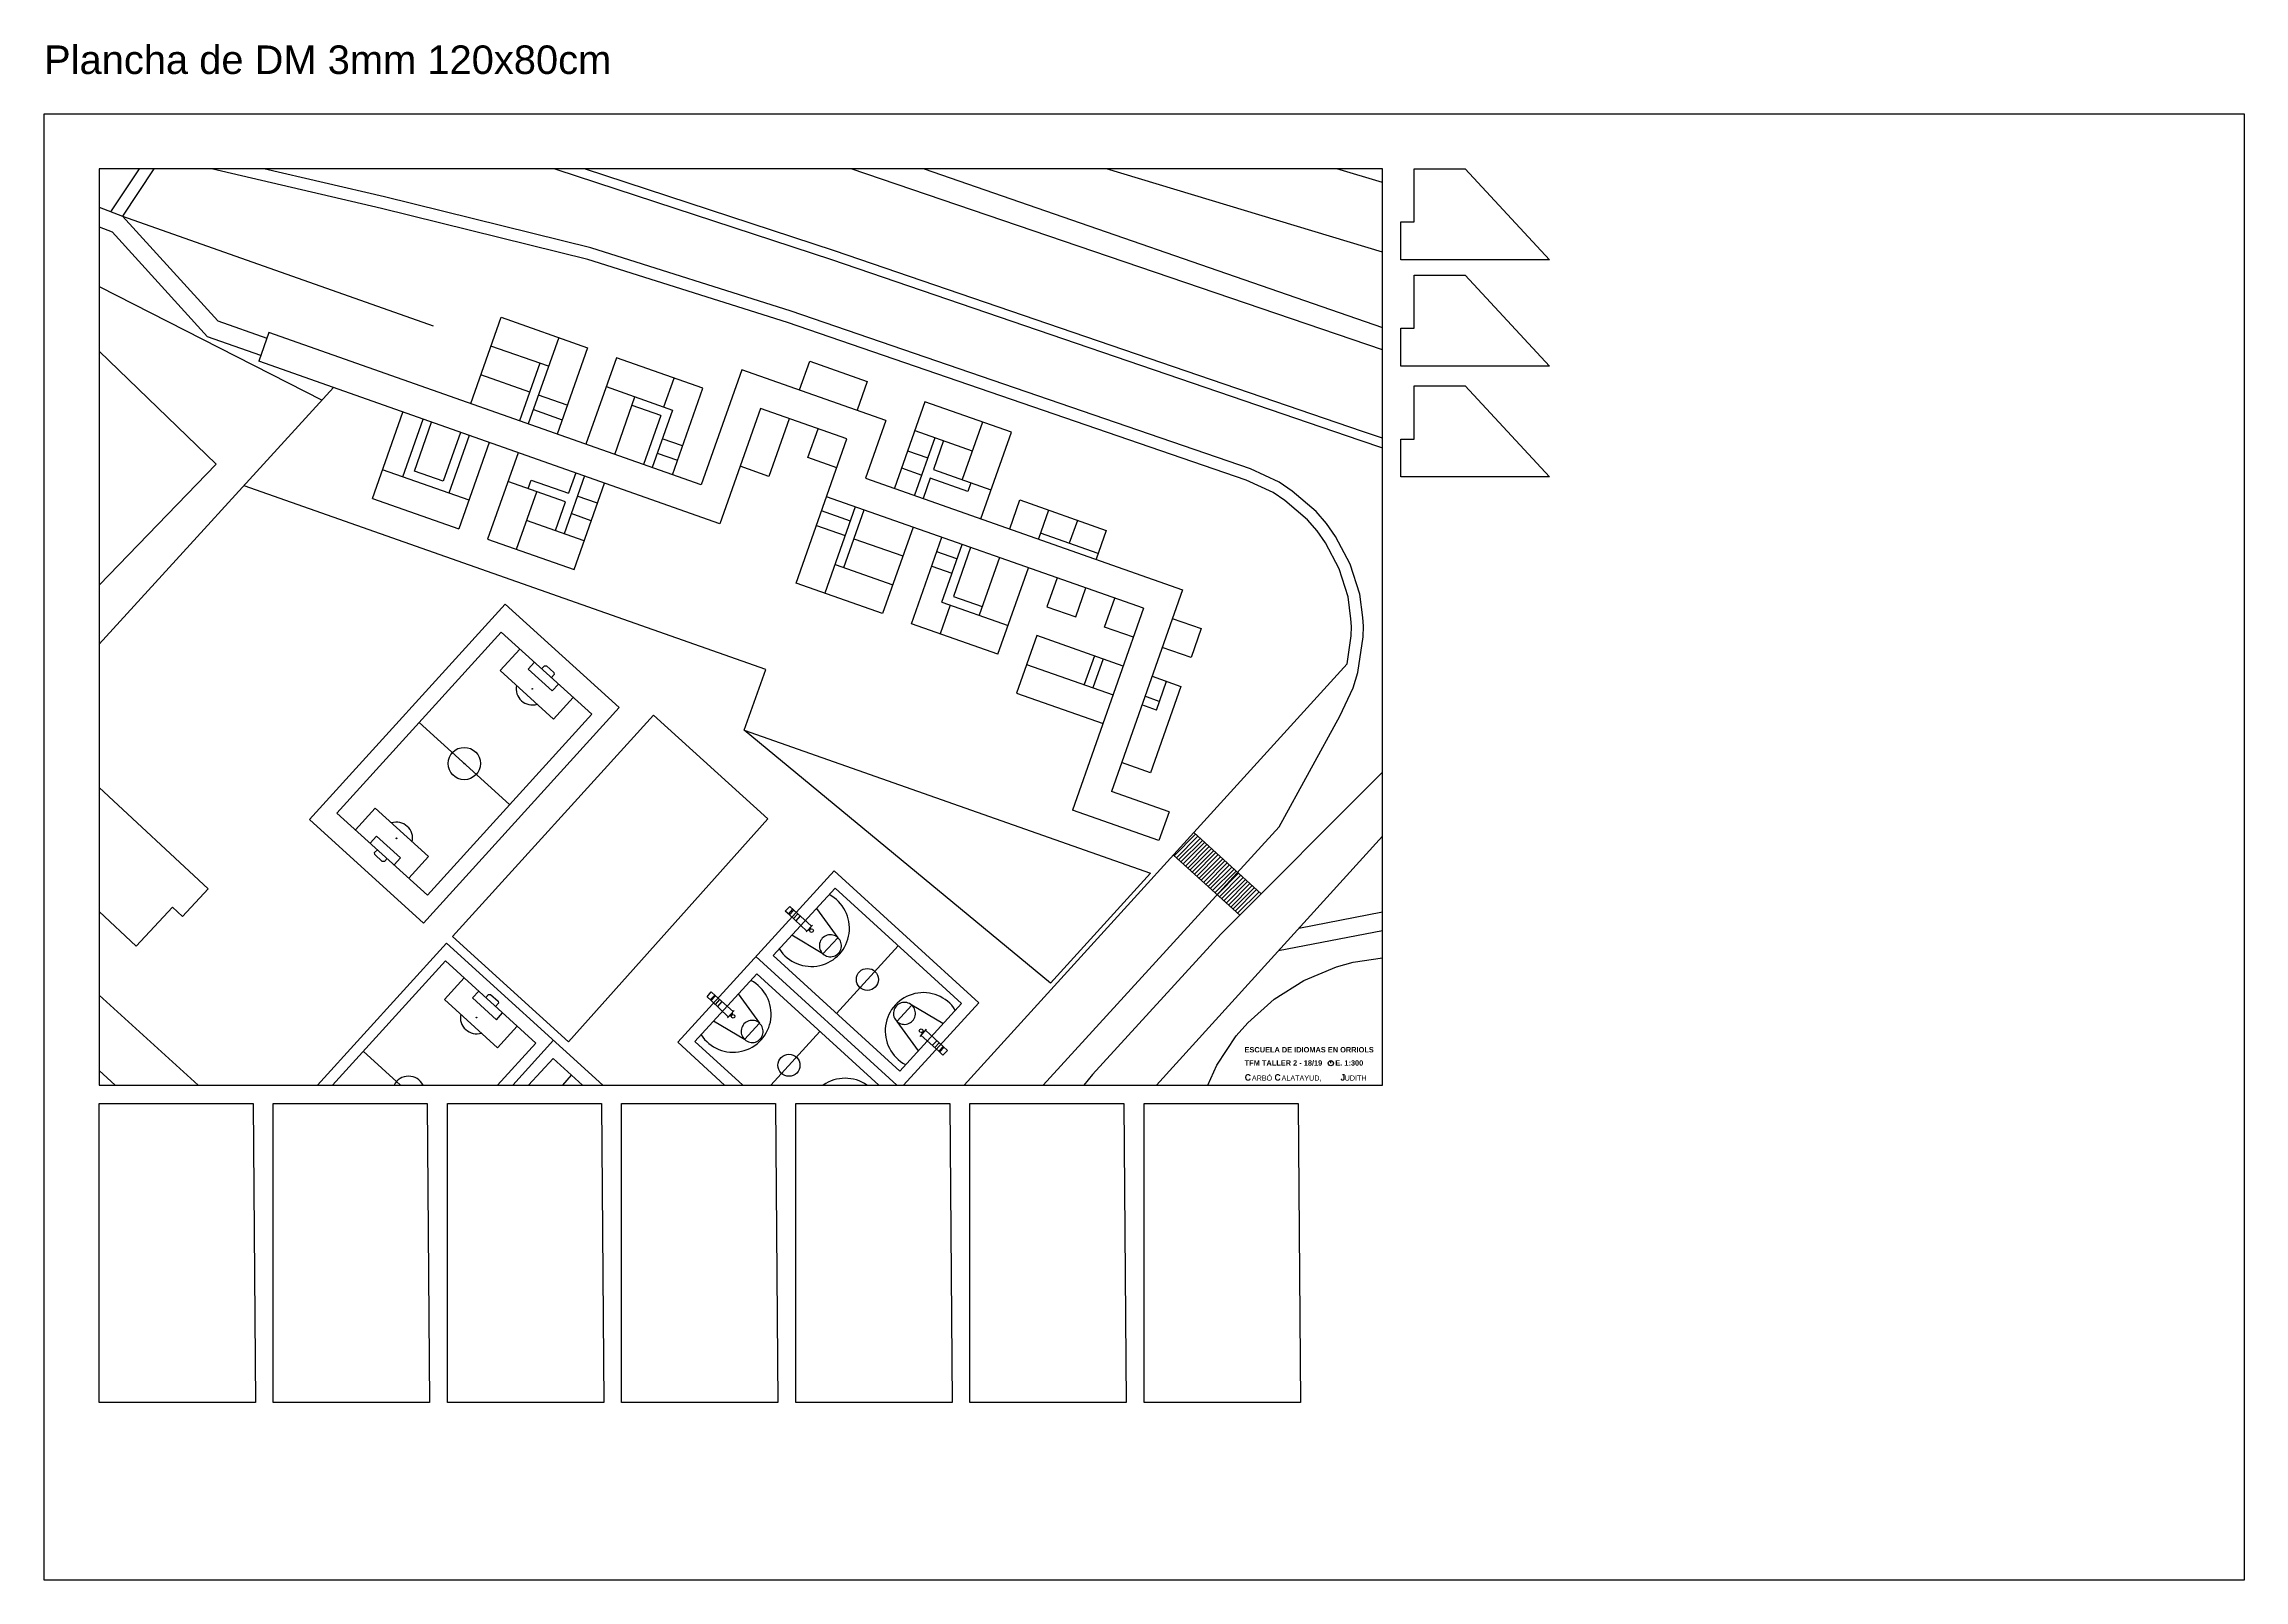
# Model space of a CAD drawing. Header units: millimetres. Extents: x 3305 to 5605, y 2355 to 3594.
# Drawn here: x 3305 to 4505, y 2755 to 3594 of the extents above; entities that cross this region are included whole.
import ezdxf

# ---------------------------------------------------------------- set-up
doc = ezdxf.new("R2010")
doc.units = ezdxf.units.MM
for name, color, linetype in [('Corte exterior', 1, 'Continuous'), ('Grabado linea bajo', 4, 'Continuous'), ('grabado linea medio', 3, 'Continuous'), ('mesa de trabajo y auxiliares', 7, 'Continuous')]:
    doc.layers.add(name, color=color, linetype=linetype)
doc.styles.add('MtXpl_Century_Gothic', font='GOTHICB.TTF')
doc.styles.add('MtXpl_Century_Gothic_1', font='GOTHIC.TTF')
doc.styles.get("Standard").update_dxf_attribs({"font": 'arial.ttf'})

msp = doc.modelspace()

# ---------------------------------------------------------------- linework, layer by layer
at = {"layer": 'Corte exterior', "color": 1}
for p, q in [((3334.9, 3525.4), (3334.9, 3025.4)), ((4034.9, 3525.4), (3334.9, 3525.4)), ((4034.9, 3025.4), (4034.9, 3525.4)), ((3334.9, 3025.4), (4034.9, 3025.4))]:
    msp.add_line(p, q, dxfattribs=at)
for points in [[(4044.9, 3475.8), (4044.9, 3496.4), (4052.2, 3496.4), (4052.2, 3525.4), (4080, 3525.4), (4126.1, 3475.8)], [(4044.9, 3417.8), (4044.9, 3438.4), (4052.2, 3438.4), (4052.2, 3467.4), (4080, 3467.4), (4126.1, 3417.8)], [(4044.9, 3357.3), (4044.9, 3377.9), (4052.2, 3377.9), (4052.2, 3407), (4080, 3407), (4126.1, 3357.3)], [(3334.9, 2852.2), (3334.9, 3015.4), (3418.9, 3015.4), (3420.2, 2852.2)], [(3429.9, 2852.2), (3429.9, 3015.4), (3513.9, 3015.4), (3515.2, 2852.2)], [(3524.9, 2852.2), (3524.9, 3015.4), (3608.9, 3015.4), (3610.2, 2852.2)], [(3619.9, 2852.2), (3619.9, 3015.4), (3703.9, 3015.4), (3705.2, 2852.2)], [(3714.9, 2852.2), (3714.9, 3015.4), (3798.9, 3015.4), (3800.2, 2852.2)], [(3809.9, 2852.2), (3809.9, 3015.4), (3893.9, 3015.4), (3895.2, 2852.2)], [(3904.9, 2852.2), (3904.9, 3015.4), (3988.9, 3015.4), (3990.2, 2852.2)]]:
    msp.add_lwpolyline(points, close=True, dxfattribs=at)
at = {"layer": 'Grabado linea bajo', "color": 4}
for p, q in [((3853.9, 3081.1), (3686.8, 3219.2)), ((3908.4, 3141.1), (3853.9, 3081.1))]:
    msp.add_line(p, q, dxfattribs=at)
msp.add_lwpolyline([(3849.9, 3025.4), (3978.6, 3166.4), (4011.6, 3226.7), (4018.9, 3242.3), (4021.5, 3250.5), (4024.4, 3270), (4024.6, 3275.8), (4024.2, 3280.6), (4022.6, 3293.3), (4017.4, 3309.6), (4009.4, 3324.8), (4004.4, 3331.8), (3998.7, 3338.4), (3985.7, 3349.6), (3978.5, 3354.4), (3962.9, 3361.7), (3712.4, 3447.7), (3603.2, 3482.2), (3490.6, 3510.1), (3424.8, 3525.4)], dxfattribs=at)
at = {"layer": 'grabado linea medio', "color": 3}
for p, q in [((3356.7, 3525.4), (3341.2, 3501.9)), ((3364.7, 3525.4), (3347.7, 3499.6)), ((3489, 3503.8), (3396.2, 3525.4)), ((3583.5, 3525.4), (3584.6, 3525.1)), ((3584.6, 3525.1), (3734.4, 3475.9)), ((3736, 3480.6), (3599.7, 3525.4)), ((4034.9, 3426.6), (3745.2, 3525.4)), ((3784.9, 3525.4), (4034.9, 3438.8)), ((4034.9, 3479.9), (3884.4, 3525.4)), ((4034.9, 3518), (4010.1, 3525.4)), ((3334.9, 3504.4), (3347.7, 3499.6)), ((3334.9, 3493.7), (3342, 3491.1)), ((3347.7, 3499.6), (3399.6, 3442.4)), ((3347.7, 3499.6), (3517.2, 3439.8)), ((3601.5, 3475.9), (3489, 3503.8)), ((3394, 3433.8), (3342, 3491.1)), ((4024.1, 3382.1), (3736, 3480.6)), ((3710.4, 3441.5), (3601.5, 3475.9)), ((3734.4, 3475.9), (4022.5, 3377.4)), ((3334.9, 3461.2), (3456.6, 3399.1)), ((3537.6, 3397.3), (3554.2, 3444.5)), ((3554.2, 3444.5), (3601.3, 3427.8)), ((3423.1, 3423.5), (3394, 3433.8)), ((3399.6, 3442.4), (3426.4, 3433)), ((3427.5, 3436.1), (3422, 3420.4)), ((3663.3, 3353), (3427.5, 3436.1)), ((3585.6, 3433.4), (3569, 3386.2)), ((3960.5, 3355.6), (3710.4, 3441.5)), ((3334.9, 3425.9), (3398.7, 3364.2)), ((3673.5, 3331.7), (3422, 3420.4)), ((3580.1, 3417.7), (3548.6, 3428.7)), ((3601.3, 3427.8), (3584.7, 3380.7)), ((3617.1, 3422.3), (3600.4, 3375.1)), ((3664.2, 3405.7), (3617.1, 3422.3)), ((3716.9, 3404.8), (3722.5, 3420.5)), ((3722.5, 3420.5), (3753.9, 3409.4)), ((3569.8, 3403.6), (3543.1, 3413)), ((3575.4, 3419.3), (3564.3, 3387.9)), ((3643, 3395.5), (3648.5, 3411.2)), ((3685.5, 3415.8), (3663.3, 3353)), ((3764.1, 3388.1), (3685.5, 3415.8)), ((3753.9, 3409.4), (3748.4, 3393.7)), ((3462.8, 3406), (3334.9, 3266.1)), ((3590.3, 3396.4), (3574.5, 3401.9)), ((3611.5, 3406.6), (3647.7, 3393.8)), ((3616.2, 3369.6), (3627.2, 3401)), ((3641.3, 3390.8), (3625.6, 3396.3)), ((3647.6, 3358.5), (3664.2, 3405.7)), ((3785.3, 3398.3), (3768.7, 3351.2)), ((3832.5, 3381.7), (3785.3, 3398.3)), ((3484, 3345.5), (3500.6, 3392.7)), ((3500.5, 3357.4), (3511.6, 3388.8)), ((3506.9, 3360.4), (3516.3, 3387.1)), ((3571.8, 3394.1), (3587.5, 3388.5)), ((3641.3, 3390.8), (3631.9, 3364.1)), ((3647.7, 3393.8), (3636.6, 3362.4)), ((3695.7, 3394.6), (3673.5, 3331.7)), ((3742.8, 3378), (3695.7, 3394.6)), ((3711.4, 3389), (3700.3, 3357.6)), ((3764.1, 3388.1), (3753, 3356.7)), ((3816.8, 3387.2), (3805.7, 3355.8)), ((3532, 3381.6), (3522.6, 3354.9)), ((3536.7, 3379.9), (3525.7, 3348.5)), ((3547.7, 3376.1), (3531.1, 3328.9)), ((3653.1, 3374.2), (3642.1, 3378.1)), ((3715.1, 3299.4), (3742.8, 3378)), ((3721.5, 3367.8), (3727.1, 3383.5)), ((3790.8, 3378.7), (3779.7, 3347.3)), ((3779.8, 3382.6), (3811.2, 3371.5)), ((3795.5, 3377.1), (3790, 3361.3)), ((3815.9, 3334.5), (3832.5, 3381.7)), ((4022.5, 3377.4), (4034.9, 3373.2)), ((4034.9, 3378.5), (4024.1, 3382.1)), ((3398.7, 3364.2), (3334.9, 3298.2)), ((3536.7, 3344.6), (3489.5, 3361.2)), ((3522.6, 3354.9), (3506.9, 3360.4)), ((3563.5, 3370.5), (3546.8, 3323.4)), ((3639.4, 3370.3), (3650.4, 3366.4)), ((3700.3, 3357.6), (3684.6, 3363.2)), ((3737.3, 3362.2), (3721.5, 3367.8)), ((3772.6, 3362.2), (3783.6, 3358.3)), ((3775.9, 3371.6), (3786.9, 3367.7)), ((3790, 3361.3), (3821.4, 3350.3)), ((3698.5, 3252.2), (3414, 3352.5)), ((3589.4, 3343.7), (3557.9, 3354.8)), ((3562.6, 3317.8), (3573.6, 3349.2)), ((3568.9, 3350.9), (3570.6, 3355.6)), ((3570.6, 3355.6), (3591, 3348.4)), ((3599.6, 3357.8), (3588.5, 3326.3)), ((3594.9, 3359.5), (3591, 3348.4)), ((3594, 3306.7), (3610.6, 3353.9)), ((3753, 3356.7), (3925.9, 3295.7)), ((3788.3, 3356.6), (3784.4, 3345.6)), ((3808.7, 3349.4), (3788.3, 3356.6)), ((3810.4, 3354.1), (3808.7, 3349.4)), ((3975.3, 3348.7), (3960.5, 3355.6)), ((3981.7, 3344.4), (3975.3, 3348.7)), ((3484, 3345.5), (3531.1, 3328.9)), ((3583.8, 3328), (3589.4, 3343.7)), ((3603.4, 3333.4), (3592.4, 3337.3)), ((3606.7, 3342.9), (3595.7, 3346.8)), ((3744.7, 3333.1), (3729, 3338.7)), ((3747.4, 3341), (3730.8, 3293.8)), ((3904.6, 3285.6), (3731.7, 3346.5)), ((3741.1, 3307.9), (3752.2, 3339.3)), ((3831.6, 3329), (3837.1, 3344.7)), ((3837.1, 3344.7), (3884.3, 3328.1)), ((3852.8, 3339.2), (3847.3, 3323.5)), ((3994.1, 3333.8), (3981.7, 3344.4)), ((3599.5, 3322.4), (3568.1, 3333.5)), ((3726.2, 3330.8), (3741.9, 3325.3)), ((3778.9, 3329.9), (3762.3, 3282.7)), ((3778, 3277.2), (3794.6, 3324.4)), ((3879.8, 3315.5), (3848.4, 3326.6)), ((3868.6, 3333.6), (3864.1, 3321.1)), ((3884.3, 3328.1), (3878.7, 3312.4)), ((3999.3, 3327.8), (3994.1, 3333.8)), ((4003.8, 3321.4), (3999.3, 3327.8)), ((3546.8, 3323.4), (3594, 3306.7)), ((3746.6, 3323.6), (3773.3, 3314.2)), ((3802.8, 3312.6), (3791.8, 3316.5)), ((3794.5, 3289), (3805.6, 3320.5)), ((3810.3, 3318.8), (3800.9, 3292.1)), ((3826, 3313.3), (3815, 3281.8)), ((4011.4, 3307.1), (4003.8, 3321.4)), ((3736.4, 3309.5), (3767.8, 3298.5)), ((3789.1, 3308.6), (3800.1, 3304.8)), ((3825.1, 3260.6), (3841.8, 3307.7)), ((3857.5, 3302.2), (3851.9, 3286.5)), ((4016.2, 3291.9), (4011.4, 3307.1)), ((3762.3, 3282.7), (3715.1, 3299.4)), ((3794.5, 3289), (3830.7, 3276.3)), ((3800.9, 3292.1), (3816.6, 3286.6)), ((3867.6, 3280.9), (3873.2, 3296.7)), ((3883.4, 3275.4), (3888.9, 3291.1)), ((3925.9, 3295.7), (3887.1, 3185.7)), ((4017.7, 3279.9), (4016.2, 3291.9)), ((3449.6, 3170.3), (3556.4, 3287.9)), ((3556.4, 3287.9), (3618.6, 3231.4)), ((3825.1, 3260.6), (3778, 3277.2)), ((3799.2, 3287.4), (3793.7, 3271.7)), ((3851.9, 3286.5), (3867.6, 3280.9)), ((3904.6, 3285.6), (3865.8, 3175.5)), ((3920.3, 3280), (3936.1, 3274.5)), ((4018.1, 3275.7), (4017.7, 3279.9)), ((3464.6, 3173.9), (3554.3, 3272.6)), ((3554.3, 3272.6), (3603.6, 3227.8)), ((3846.4, 3270.8), (3835.3, 3239.3)), ((3893.5, 3254.1), (3846.4, 3270.8)), ((3899.1, 3269.8), (3883.4, 3275.4)), ((3930.5, 3258.8), (3914.8, 3264.3)), ((3936.1, 3274.5), (3930.5, 3258.8)), ((4015.6, 3255.3), (4017.9, 3270.6)), ((4017.9, 3270.6), (4018.1, 3275.7)), ((3553.7, 3251.6), (3564.4, 3263.4)), ((3572.4, 3256.2), (3569, 3252.4)), ((3569, 3252.4), (3582.1, 3240.5)), ((3576.3, 3252.6), (3577.8, 3254.3)), ((3577.8, 3254.3), (3578.9, 3254.3)), ((3578.9, 3254.3), (3583, 3250.5)), ((3686.8, 3219.2), (3698.5, 3252.2)), ((4015.6, 3255.3), (3806.8, 3025.4)), ((3840.8, 3255), (3888, 3238.4)), ((3877.8, 3259.7), (3872.3, 3244)), ((3882.5, 3258), (3877, 3242.3)), ((3582.7, 3225.2), (3553.7, 3251.6)), ((3583.1, 3249.5), (3581.6, 3247.8)), ((3582.1, 3240.5), (3585.5, 3244.3)), ((3583, 3250.5), (3583.1, 3249.5)), ((3925, 3243), (3908.4, 3195.9)), ((3909.3, 3248.6), (3925, 3243)), ((3911.6, 3230.1), (3917.1, 3245.8)), ((3618.6, 3231.4), (3511.8, 3113.8)), ((3593.5, 3237), (3582.7, 3225.2)), ((3835.3, 3239.3), (3882.5, 3222.7)), ((3911.6, 3230.1), (3903.7, 3232.9)), ((3913.2, 3234.8), (3905.4, 3237.6)), ((3509.5, 3223.3), (3558.8, 3178.5)), ((3603.6, 3227.8), (3514, 3129.1)), ((3527.7, 3106.5), (3637.4, 3227.3)), ((3637.4, 3227.3), (3699.7, 3170.8)), ((3686.8, 3219.2), (3908.4, 3141.1)), ((3908.4, 3195.9), (3892.6, 3201.4)), ((4034.9, 3196.2), (3946.8, 3107.8)), ((3334.9, 3187.9), (3394.4, 3132.6)), ((3918.5, 3174.6), (3887.1, 3185.7)), ((3511.8, 3113.8), (3449.6, 3170.3)), ((3514, 3129.1), (3464.6, 3173.9)), ((3485.5, 3176.5), (3474.8, 3164.7)), ((3514.6, 3150.2), (3485.5, 3176.5)), ((3699.7, 3170.8), (3590.9, 3049.1)), ((3913, 3158.9), (3865.8, 3175.5)), ((3918.5, 3174.6), (3913, 3158.9)), ((3486.2, 3161.2), (3482.8, 3157.5)), ((3499.3, 3149.4), (3486.2, 3161.2)), ((4034.9, 3161.2), (3911.6, 3025.4)), ((3933, 3162.4), (3921.3, 3150.6)), ((3934.2, 3161.3), (3922.5, 3149.5)), ((3935.5, 3160.1), (3923.7, 3148.4)), ((3936.7, 3159), (3925, 3147.3)), ((3937.9, 3157.9), (3926.2, 3146.1)), ((3939.2, 3156.8), (3927.5, 3145)), ((3932, 3163.3), (3968.8, 3129.9)), ((3485.2, 3152.3), (3486.7, 3153.9)), ((3485.3, 3151.2), (3485.2, 3152.3)), ((3489.4, 3147.5), (3485.3, 3151.2)), ((3490.5, 3147.5), (3489.4, 3147.5)), ((3492, 3149.1), (3490.5, 3147.5)), ((3495.8, 3145.6), (3499.3, 3149.4)), ((3503.8, 3138.3), (3514.6, 3150.2)), ((3920.9, 3151), (3957.1, 3118.1)), ((3940.4, 3155.7), (3928.7, 3143.9)), ((3941.6, 3154.5), (3929.9, 3142.8)), ((3942.9, 3153.4), (3931.2, 3141.7)), ((3944.1, 3152.3), (3932.4, 3140.5)), ((3945.3, 3151.2), (3933.6, 3139.4)), ((3946.6, 3150), (3934.9, 3138.3)), ((3947.8, 3148.9), (3936.1, 3137.2)), ((3949, 3147.8), (3937.3, 3136)), ((3950.3, 3146.7), (3938.6, 3134.9)), ((3951.5, 3145.6), (3939.8, 3133.8)), ((3952.7, 3144.4), (3941, 3132.7)), ((3394.4, 3132.6), (3380.4, 3117.5)), ((3650.5, 3048.9), (3735.9, 3142.4)), ((3702.6, 3096.1), (3736.4, 3133)), ((3735.9, 3142.4), (3814.8, 3070.4)), ((3736.4, 3133), (3805.3, 3070)), ((3954, 3143.3), (3942.3, 3131.6)), ((3955.2, 3142.2), (3943.5, 3130.4)), ((3956.4, 3141.1), (3944.7, 3129.3)), ((3957.7, 3140), (3946, 3128.2)), ((3958.9, 3138.8), (3947.2, 3127.1)), ((3960.2, 3137.7), (3948.4, 3126)), ((3961.4, 3136.6), (3949.7, 3124.8)), ((3962.6, 3135.5), (3950.9, 3123.7)), ((3963.9, 3134.3), (3952.2, 3122.6)), ((3965.1, 3133.2), (3953.4, 3121.5)), ((3966.3, 3132.1), (3954.6, 3120.3)), ((3355.2, 3101.2), (3334.9, 3120.1)), ((3375, 3122.5), (3355.2, 3101.2)), ((3380.4, 3117.5), (3375, 3122.5)), ((3709.2, 3120.4), (3711.6, 3123)), ((3711.5, 3118.3), (3709.2, 3120.4)), ((3711, 3118.8), (3713.4, 3121.4)), ((3713.9, 3120.9), (3711.5, 3118.3)), ((3713.9, 3120.9), (3711.6, 3123)), ((3723.4, 3112.4), (3713.9, 3120.9)), ((3726.3, 3121.9), (3737.8, 3105.9)), ((3967.6, 3131), (3955.9, 3119.2)), ((3720.8, 3109.6), (3711.5, 3118.3)), ((3716.1, 3118.9), (3713.7, 3116.3)), ((3717.4, 3117.8), (3714.9, 3115.1)), ((3720.5, 3109), (3724, 3112.8)), ((3721.6, 3109.9), (3723.2, 3111.6)), ((3722.5, 3110), (3722, 3110.4)), ((3723.1, 3110.7), (3722.7, 3111.2)), ((3978.3, 3098.9), (4034.9, 3109.8)), ((3989.4, 3111.1), (4034.9, 3120)), ((3524.4, 3102.9), (3454.1, 3025.4)), ((3524.4, 3102.9), (3609.7, 3025.4)), ((3590.9, 3049.1), (3527.7, 3106.5)), ((3771.6, 3033.1), (3702.6, 3096.1)), ((3729.7, 3097.1), (3712.8, 3107.2)), ((3729.7, 3097.1), (3737.8, 3105.9)), ((3737.1, 3064.6), (3770.8, 3101.5)), ((3946.8, 3107.8), (3876.8, 3031.2)), ((3462.2, 3025.4), (3523.8, 3093.3)), ((3523.3, 3072.2), (3534, 3084)), ((3523.8, 3093.3), (3573.2, 3048.4)), ((3659.9, 3049.3), (3693.6, 3086.2)), ((3770.1, 3025.4), (3693.2, 3095.6)), ((3693.6, 3086.2), (3760.2, 3025.4)), ((3992.1, 3082.6), (4009.8, 3090)), ((4009.8, 3090), (4019, 3092.5)), ((4019, 3092.5), (4034.9, 3094.9)), ((3389, 3025.4), (3334.9, 3074.6)), ((3552.3, 3045.8), (3523.3, 3072.2)), ((3542, 3076.8), (3538.6, 3073)), ((3538.6, 3073), (3551.6, 3061.1)), ((3545.9, 3073.3), (3547.4, 3074.9)), ((3547.4, 3074.9), (3548.4, 3074.9)), ((3548.4, 3074.9), (3552.6, 3071.2)), ((3666.5, 3073.7), (3668.8, 3076.3)), ((3668.8, 3071.6), (3666.5, 3073.7)), ((3668.3, 3072), (3670.7, 3074.6)), ((3671.1, 3074.2), (3668.8, 3076.3)), ((3671.1, 3074.2), (3668.8, 3071.6)), ((3673.4, 3072.1), (3671, 3069.5)), ((3680.7, 3065.6), (3671.1, 3074.2)), ((3683.5, 3075.2), (3695.1, 3059.2)), ((3961.5, 3059.5), (3975.9, 3072.3)), ((3975.9, 3072.3), (3992.1, 3082.6)), ((3552.7, 3070.1), (3551.2, 3068.4)), ((3551.6, 3061.1), (3555, 3064.9)), ((3552.6, 3071.2), (3552.7, 3070.1)), ((3678.1, 3062.8), (3668.8, 3071.6)), ((3687, 3050.3), (3670, 3060.4)), ((3674.6, 3071), (3672.2, 3068.4)), ((3677.7, 3062.2), (3681.3, 3066.1)), ((3678.9, 3063.1), (3680.5, 3064.8)), ((3679.7, 3063.2), (3679.3, 3063.7)), ((3680.4, 3064), (3680, 3064.4)), ((3770.1, 3060.2), (3778.2, 3069.1)), ((3770.1, 3060.2), (3781.7, 3044.2)), ((3771.6, 3033.1), (3805.3, 3070)), ((3814.8, 3070.4), (3773.6, 3025.4)), ((3795.2, 3059), (3778.2, 3069)), ((3563, 3057.7), (3552.3, 3045.8)), ((3573.2, 3048.4), (3552.3, 3025.4)), ((3582.7, 3049.9), (3560.5, 3025.4)), ((3676.1, 3025.4), (3650.5, 3048.9)), ((3686.1, 3025.4), (3659.9, 3049.3)), ((3687, 3050.3), (3695.1, 3059.2)), ((3701.3, 3025.4), (3728.1, 3054.8)), ((3782.8, 3052), (3786.3, 3055.9)), ((3783.4, 3052.5), (3792.9, 3043.9)), ((3783.6, 3053.3), (3785.2, 3055)), ((3783.6, 3054.1), (3784.1, 3053.7)), ((3784.3, 3054.9), (3784.8, 3054.4)), ((3785.9, 3055.3), (3795.3, 3046.6)), ((3791.9, 3049.7), (3789.4, 3047.1)), ((3793.1, 3048.6), (3790.7, 3046)), ((3944.6, 3036.4), (3955.2, 3052.3)), ((3955.2, 3052.3), (3961.5, 3059.5)), ((3479, 3043.9), (3499.4, 3025.4)), ((3569.2, 3025.4), (3582.5, 3040)), ((3582.5, 3040), (3598.5, 3025.4)), ((3795.3, 3046.5), (3792.9, 3043.9)), ((3792.9, 3043.9), (3795.2, 3041.8)), ((3793.4, 3043.5), (3795.8, 3046.1)), ((3795.2, 3041.8), (3797.6, 3044.4)), ((3795.3, 3046.6), (3797.6, 3044.4)), ((3939.6, 3025.4), (3944.6, 3036.4)), ((3343.7, 3025.4), (3334.9, 3033.5)), ((3587.8, 3025.4), (3592.6, 3030.8)), ((3876.8, 3031.2), (3872.1, 3025.4))]:
    msp.add_line(p, q, dxfattribs=at)
at = {"layer": 'grabado linea medio'}
msp.add_line((4006.8, 3037.4), (4006.8, 3038.8), dxfattribs=at)
at = {"layer": 'grabado linea medio', "color": 3}
for centre, radius in [((3571.2, 3241.7), 0.196), ((3534.1, 3200.9), 8.82), ((3534.1, 3200.9), 0.196), ((3497.1, 3160.1), 0.196), ((3723.5, 3109.8), 1), ((3754, 3083.1), 6.01), ((3540.8, 3062.3), 0.196), ((3680.7, 3063), 1), ((3783.3, 3055.1), 1), ((3711.2, 3036.3), 6.01)]:
    msp.add_circle(centre, radius, dxfattribs=at)
at = {"layer": 'grabado linea medio'}
msp.add_circle((4006.8, 3037.4), 1.44, dxfattribs=at)
at = {"layer": 'grabado linea medio', "color": 3}
for centre, radius, start, end in [((3571.2, 3241.7), 8.82, 167.9609, 287.5352), ((3497.1, 3160.1), 8.82, 347.9609, 107.5352), ((3723.4, 3111), 20.8, 213.0062, 62.1712), ((3733.8, 3101.5), 6, 47.5633, 227.6142), ((3733.8, 3101.5), 6, 227.5633, 47.6142), ((3680.7, 3064.2), 20.8, 213.0062, 62.1712), ((3784.5, 3055.1), 20.8, 33.0062, 242.1712), ((3540.8, 3062.3), 8.82, 167.9609, 287.5352), ((3691.1, 3054.8), 6, 47.5633, 227.6142), ((3774.2, 3064.6), 6, 47.5633, 227.6142), ((3774.2, 3064.6), 6, 227.5633, 47.6142), ((3691.1, 3054.7), 6, 227.5633, 47.6142), ((3503.7, 3021.5), 8.82, 26.458, 153.542), ((3741.8, 3008.4), 20.8, 55.0626, 124.9374)]:
    msp.add_arc(centre, radius, start, end, dxfattribs=at)
at = {"layer": 'mesa de trabajo y auxiliares'}
msp.add_lwpolyline([(3304.9, 3555.4), (4504.9, 3555.4), (4504.9, 2755.4), (3304.9, 2755.4)], close=True, dxfattribs=at)

# ---------------------------------------------------------------- texts
at = {"color": 1, "insert": (3304.9, 3592.7), "char_height": 15.566, "attachment_point": 1}
msp.add_mtext_dynamic_manual_height_columns('\\pt622.636;{\\C256;Plancha de DM 3mm 120x80cm}', width=514.44, gutter_width=1157, heights=[0], dxfattribs=at)
at = {"layer": 'grabado linea medio'}
for s, height, style, p in [('ESCUELA DE IDIOMAS EN ORRIOLS', 2.917, 'MtXpl_Century_Gothic', (3959.7, 3043.3)), ('C', 3.54, 'MtXpl_Century_Gothic', (3959.8, 3027.9)), ('ARBÓ', 2.83, 'MtXpl_Century_Gothic_1', (3963.7, 3027.9)), (' C', 3.54, 'MtXpl_Century_Gothic', (3974.7, 3027.9)), ('ALATAYUD,  ', 2.833, 'MtXpl_Century_Gothic_1', (3979.9, 3027.9)), ('J', 3.54, 'MtXpl_Century_Gothic', (4012, 3027.9)), ('UDITH', 2.83, 'MtXpl_Century_Gothic_1', (4014.3, 3027.9))]:
    msp.add_text(s, height=height, dxfattribs=dict(at, style=style)).set_placement(p)
at = {"layer": 'grabado linea medio', "char_height": 2.9167, "width": 104.089, "attachment_point": 1}
for s, insert in [('{\\fCentury Gothic|b1|i0|c0|p34;               TFM TALLER 2 - 18/19                           \\fCentury Gothic|b0|i0|c0|p34;                     }', (3943, 3039)), ('{\\fCentury Gothic|b1|i0|c0|p34;                                                           E. 1:300       \\fCentury Gothic|b0|i0|c0|p34;                     }', (3943.2, 3039))]:
    msp.add_mtext(s, dxfattribs=dict(at, insert=insert))

doc.saveas('drawing.dxf')
